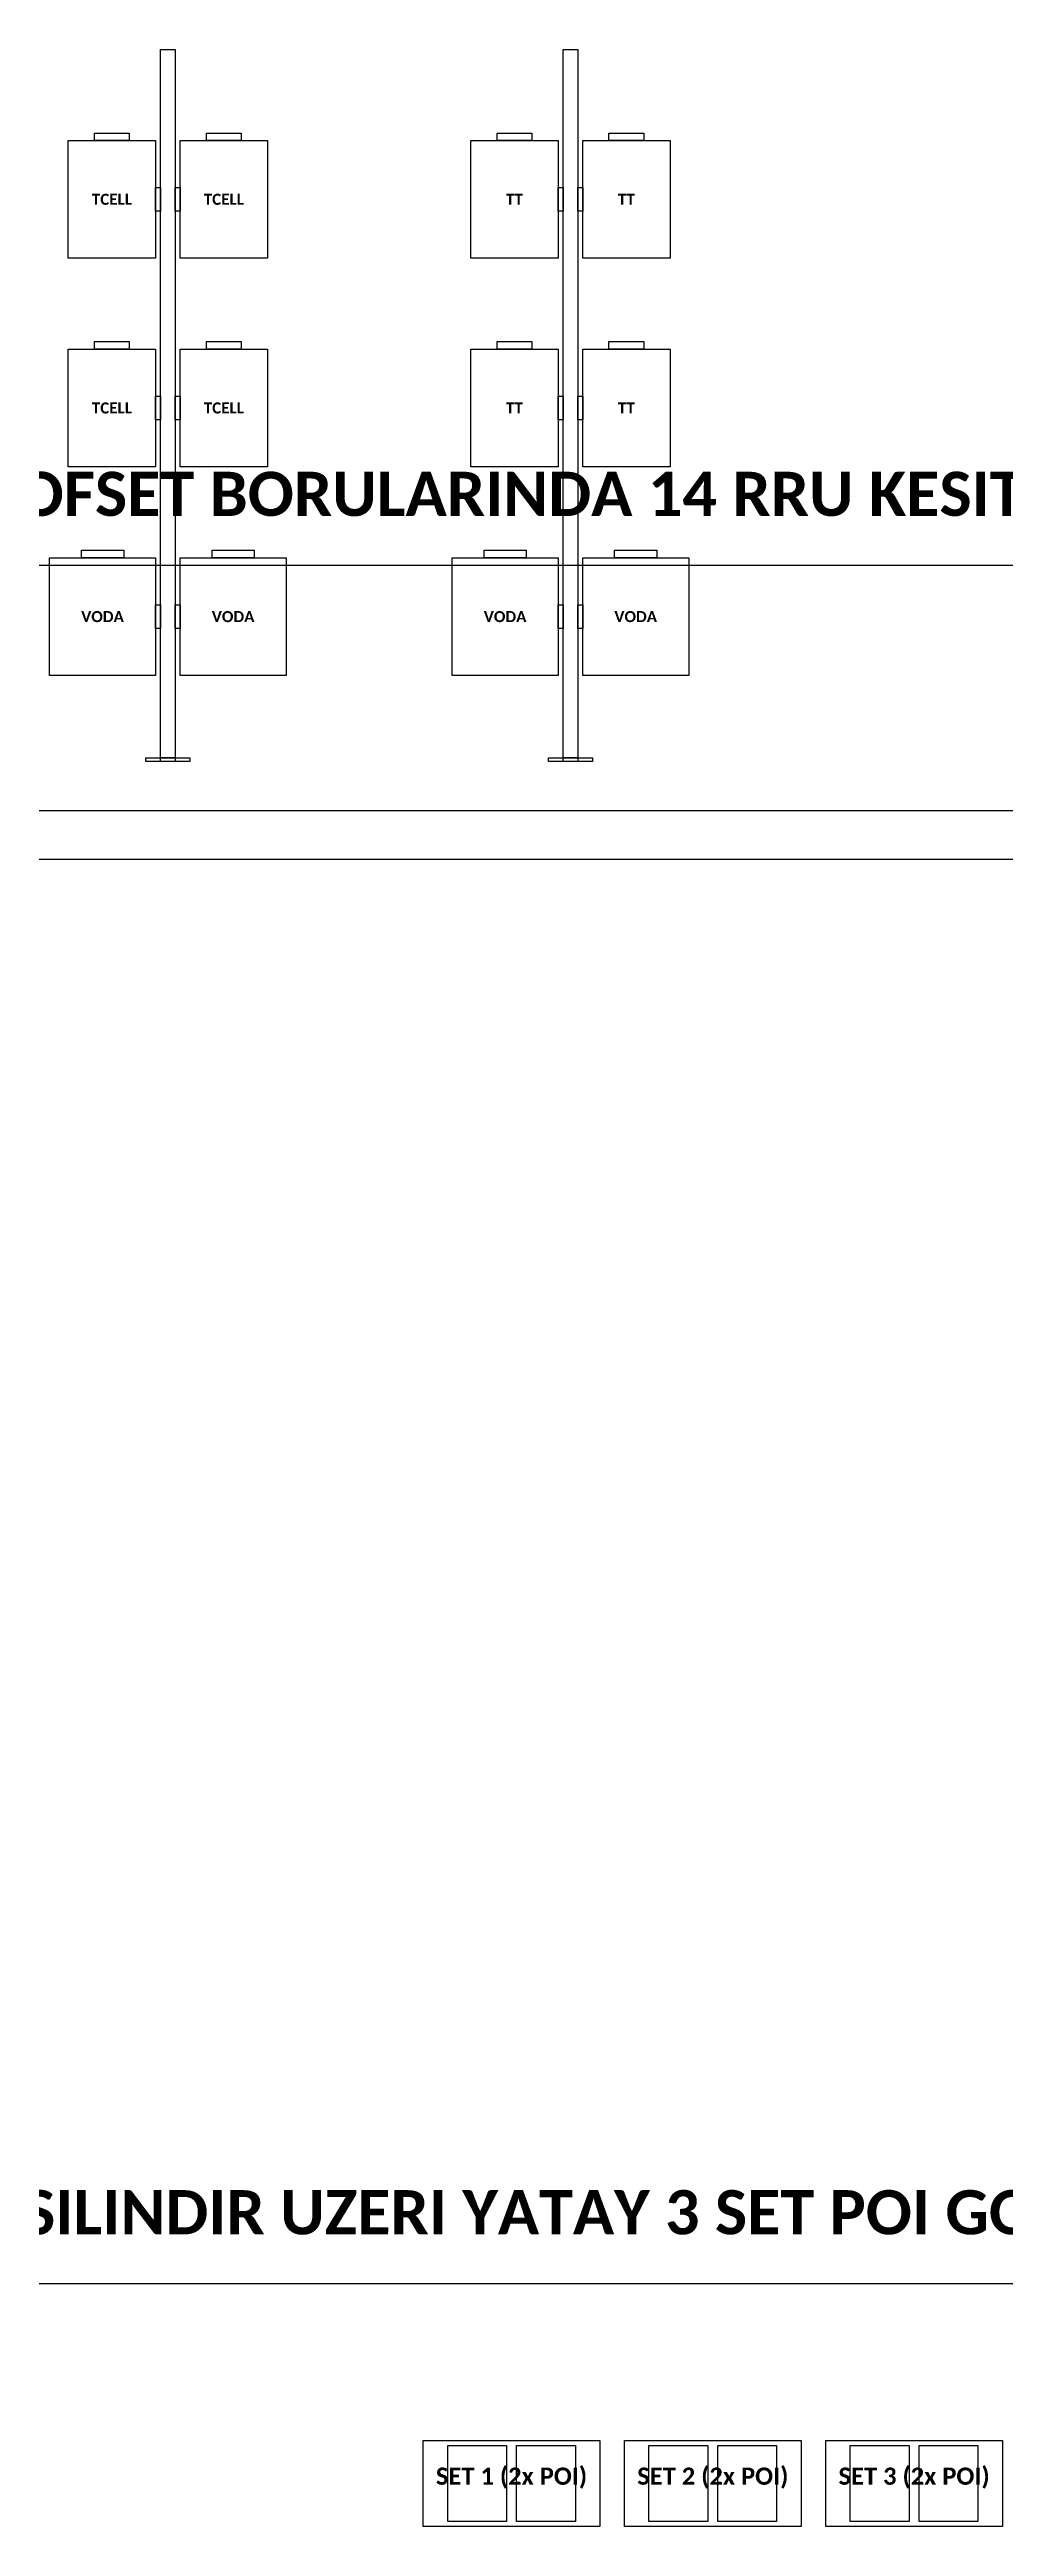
# Model space of a CAD drawing. Header units: millimetres. Extents: x -17300 to 15028, y -21450 to 26300.
# Drawn here: x -4302 to -420, y -20990 to -10900 of the extents above; entities that cross this region are included whole.
import ezdxf
from ezdxf.enums import TextEntityAlignment as Align

# ---------------------------------------------------------------- set-up
doc = ezdxf.new("R2010")
doc.units = ezdxf.units.MM
for name, color, linetype in [('EKP_POI_MODULLERI', 40, 'CONTINUOUS'), ('EKP_POI_TASIYICI_SASE', 30, 'CONTINUOUS'), ('EKP_TURK_TELEKOM_RRU', 4, 'CONTINUOUS'), ('EKP_TURKCELL_RRU', 5, 'CONTINUOUS'), ('EKP_VODAFONE_RRU', 1, 'CONTINUOUS'), ('KORKULUK_KAPI', 4, 'CONTINUOUS'), ('METIN_BILGI', 7, 'CONTINUOUS'), ('MONTAJ_BORULARI', 2, 'CONTINUOUS'), ('ZEMIN_PLATFORM', 8, 'CONTINUOUS')]:
    doc.layers.add(name, color=color, linetype=linetype)
doc.styles.get("Standard").update_dxf_attribs({"font": 'calibrib.ttf'})

msp = doc.modelspace()

# ---------------------------------------------------------------- texts
at = {"layer": 'EKP_TURK_TELEKOM_RRU'}
for p in [(-2408, -11510), (-1952, -11510), (-2408, -12360), (-1952, -12360)]:
    msp.add_text('TT', height=45, dxfattribs=at).set_placement(p, align=Align.MIDDLE_CENTER)
at = {"layer": 'EKP_TURKCELL_RRU'}
for p in [(-4048, -11510), (-3592, -11510), (-4048, -12360), (-3592, -12360)]:
    msp.add_text('TCELL', height=45, dxfattribs=at).set_placement(p, align=Align.MIDDLE_CENTER)
at = {"layer": 'EKP_VODAFONE_RRU'}
for p in [(-4086, -13210), (-3554, -13210), (-2446, -13210), (-1914, -13210)]:
    msp.add_text('VODA', height=45, dxfattribs=at).set_placement(p, align=Align.MIDDLE_CENTER)
at = {"layer": 'METIN_BILGI'}
for s, height, p in [('ARA KEDI YOLU VE 20CM OFSET BORULARINDA 14 RRU KESITI (KOT +8.60m)', 180, (-3000, -12800)), ('CATI UCU KEDI YOLU VE O45.7CM SILINDIR UZERI YATAY 3 SET POI GORUNUSU (KOT +5.75m)', 180, (-3000, -19800)), ('SET 1 (2x POI)', 70, (-2420, -20820)), ('SET 2 (2x POI)', 70, (-1600, -20820)), ('SET 3 (2x POI)', 70, (-780, -20820))]:
    msp.add_text(s, height=height, dxfattribs=at).set_placement(p, align=Align.CENTER)

# ---------------------------------------------------------------- linework, layer by layer
at = {"layer": 'EKP_POI_MODULLERI'}
for points in [[(-2680, -20970), (-2680, -20660), (-2440, -20660), (-2440, -20970)], [(-2400, -20970), (-2400, -20660), (-2160, -20660), (-2160, -20970)], [(-1860, -20970), (-1860, -20660), (-1620, -20660), (-1620, -20970)], [(-1580, -20970), (-1580, -20660), (-1340, -20660), (-1340, -20970)], [(-1040, -20970), (-1040, -20660), (-800, -20660), (-800, -20970)], [(-760, -20970), (-760, -20660), (-520, -20660), (-520, -20970)]]:
    msp.add_lwpolyline(points, close=True, dxfattribs=at)
at = {"layer": 'EKP_POI_TASIYICI_SASE'}
for points in [[(-2780, -20990), (-2780, -20640), (-2060, -20640), (-2060, -20990)], [(-1960, -20990), (-1960, -20640), (-1240, -20640), (-1240, -20990)], [(-1140, -20990), (-1140, -20640), (-420, -20640), (-420, -20990)]]:
    msp.add_lwpolyline(points, close=True, dxfattribs=at)
at = {"layer": 'EKP_TURK_TELEKOM_RRU'}
for points in [[(-2586, -11750), (-2586, -11270), (-2230, -11270), (-2230, -11750)], [(-2479, -11270), (-2479, -11240), (-2337, -11240), (-2337, -11270)], [(-2130, -11750), (-2130, -11270), (-1774, -11270), (-1774, -11750)], [(-2023, -11270), (-2023, -11240), (-1881, -11240), (-1881, -11270)], [(-2479, -12120), (-2479, -12090), (-2337, -12090), (-2337, -12120)], [(-2023, -12120), (-2023, -12090), (-1881, -12090), (-1881, -12120)], [(-2586, -12600), (-2586, -12120), (-2230, -12120), (-2230, -12600)], [(-2130, -12600), (-2130, -12120), (-1774, -12120), (-1774, -12600)]]:
    msp.add_lwpolyline(points, close=True, dxfattribs=at)
at = {"layer": 'EKP_TURKCELL_RRU'}
for points in [[(-4226, -11750), (-4226, -11270), (-3870, -11270), (-3870, -11750)], [(-4119, -11270), (-4119, -11240), (-3977, -11240), (-3977, -11270)], [(-3770, -11750), (-3770, -11270), (-3414, -11270), (-3414, -11750)], [(-3663, -11270), (-3663, -11240), (-3521, -11240), (-3521, -11270)], [(-4119, -12120), (-4119, -12090), (-3977, -12090), (-3977, -12120)], [(-3663, -12120), (-3663, -12090), (-3521, -12090), (-3521, -12120)], [(-4226, -12600), (-4226, -12120), (-3870, -12120), (-3870, -12600)], [(-3770, -12600), (-3770, -12120), (-3414, -12120), (-3414, -12600)]]:
    msp.add_lwpolyline(points, close=True, dxfattribs=at)
at = {"layer": 'EKP_VODAFONE_RRU'}
for points in [[(-4302, -13450), (-4302, -12970), (-3870, -12970), (-3870, -13450)], [(-4172, -12970), (-4172, -12940), (-4000, -12940), (-4000, -12970)], [(-3770, -13450), (-3770, -12970), (-3338, -12970), (-3338, -13450)], [(-3640, -12970), (-3640, -12940), (-3468, -12940), (-3468, -12970)], [(-2662, -13450), (-2662, -12970), (-2230, -12970), (-2230, -13450)], [(-2532, -12970), (-2532, -12940), (-2360, -12940), (-2360, -12970)], [(-2130, -13450), (-2130, -12970), (-1698, -12970), (-1698, -13450)], [(-2000, -12970), (-2000, -12940), (-1828, -12940), (-1828, -12970)]]:
    msp.add_lwpolyline(points, close=True, dxfattribs=at)
at = {"layer": 'KORKULUK_KAPI'}
for p, q in [((-10000, -13000), (10000, -13000)), ((-10000, -20000), (10000, -20000))]:
    msp.add_line(p, q, dxfattribs=at)
at = {"layer": 'MONTAJ_BORULARI'}
for points in [[(-3850, -13800), (-3850, -10900), (-3790, -10900), (-3790, -13800)], [(-3850, -13785), (-3850, -10900), (-3790, -10900), (-3790, -13785)], [(-2210, -13800), (-2210, -10900), (-2150, -10900), (-2150, -13800)], [(-2210, -13785), (-2210, -10900), (-2150, -10900), (-2150, -13785)], [(-3870, -11558), (-3870, -11462), (-3850, -11462), (-3850, -11558)], [(-3790, -11558), (-3790, -11462), (-3770, -11462), (-3770, -11558)], [(-2230, -11558), (-2230, -11462), (-2210, -11462), (-2210, -11558)], [(-2150, -11558), (-2150, -11462), (-2130, -11462), (-2130, -11558)], [(-3870, -12408), (-3870, -12312), (-3850, -12312), (-3850, -12408)], [(-3790, -12408), (-3790, -12312), (-3770, -12312), (-3770, -12408)], [(-2230, -12408), (-2230, -12312), (-2210, -12312), (-2210, -12408)], [(-2150, -12408), (-2150, -12312), (-2130, -12312), (-2130, -12408)], [(-3870, -13258), (-3870, -13162), (-3850, -13162), (-3850, -13258)], [(-3790, -13258), (-3790, -13162), (-3770, -13162), (-3770, -13258)], [(-2230, -13258), (-2230, -13162), (-2210, -13162), (-2210, -13258)], [(-2150, -13258), (-2150, -13162), (-2130, -13162), (-2130, -13258)], [(-3910, -13800), (-3910, -13785), (-3730, -13785), (-3730, -13800)], [(-2270, -13800), (-2270, -13785), (-2090, -13785), (-2090, -13800)]]:
    msp.add_lwpolyline(points, close=True, dxfattribs=at)
at = {"layer": 'ZEMIN_PLATFORM'}
msp.add_lwpolyline([(-10000, -14200), (-10000, -14000), (10000, -14000), (10000, -14200)], close=True, dxfattribs=at)

msp.set_redraw_order([(e.dxf.handle, doc.entitydb.next_handle()) for e in msp.query("TEXT MTEXT ATTDEF DIMENSION ARC_DIMENSION")])  # texts and dimensions are drawn at this point

doc.saveas('drawing.dxf')
